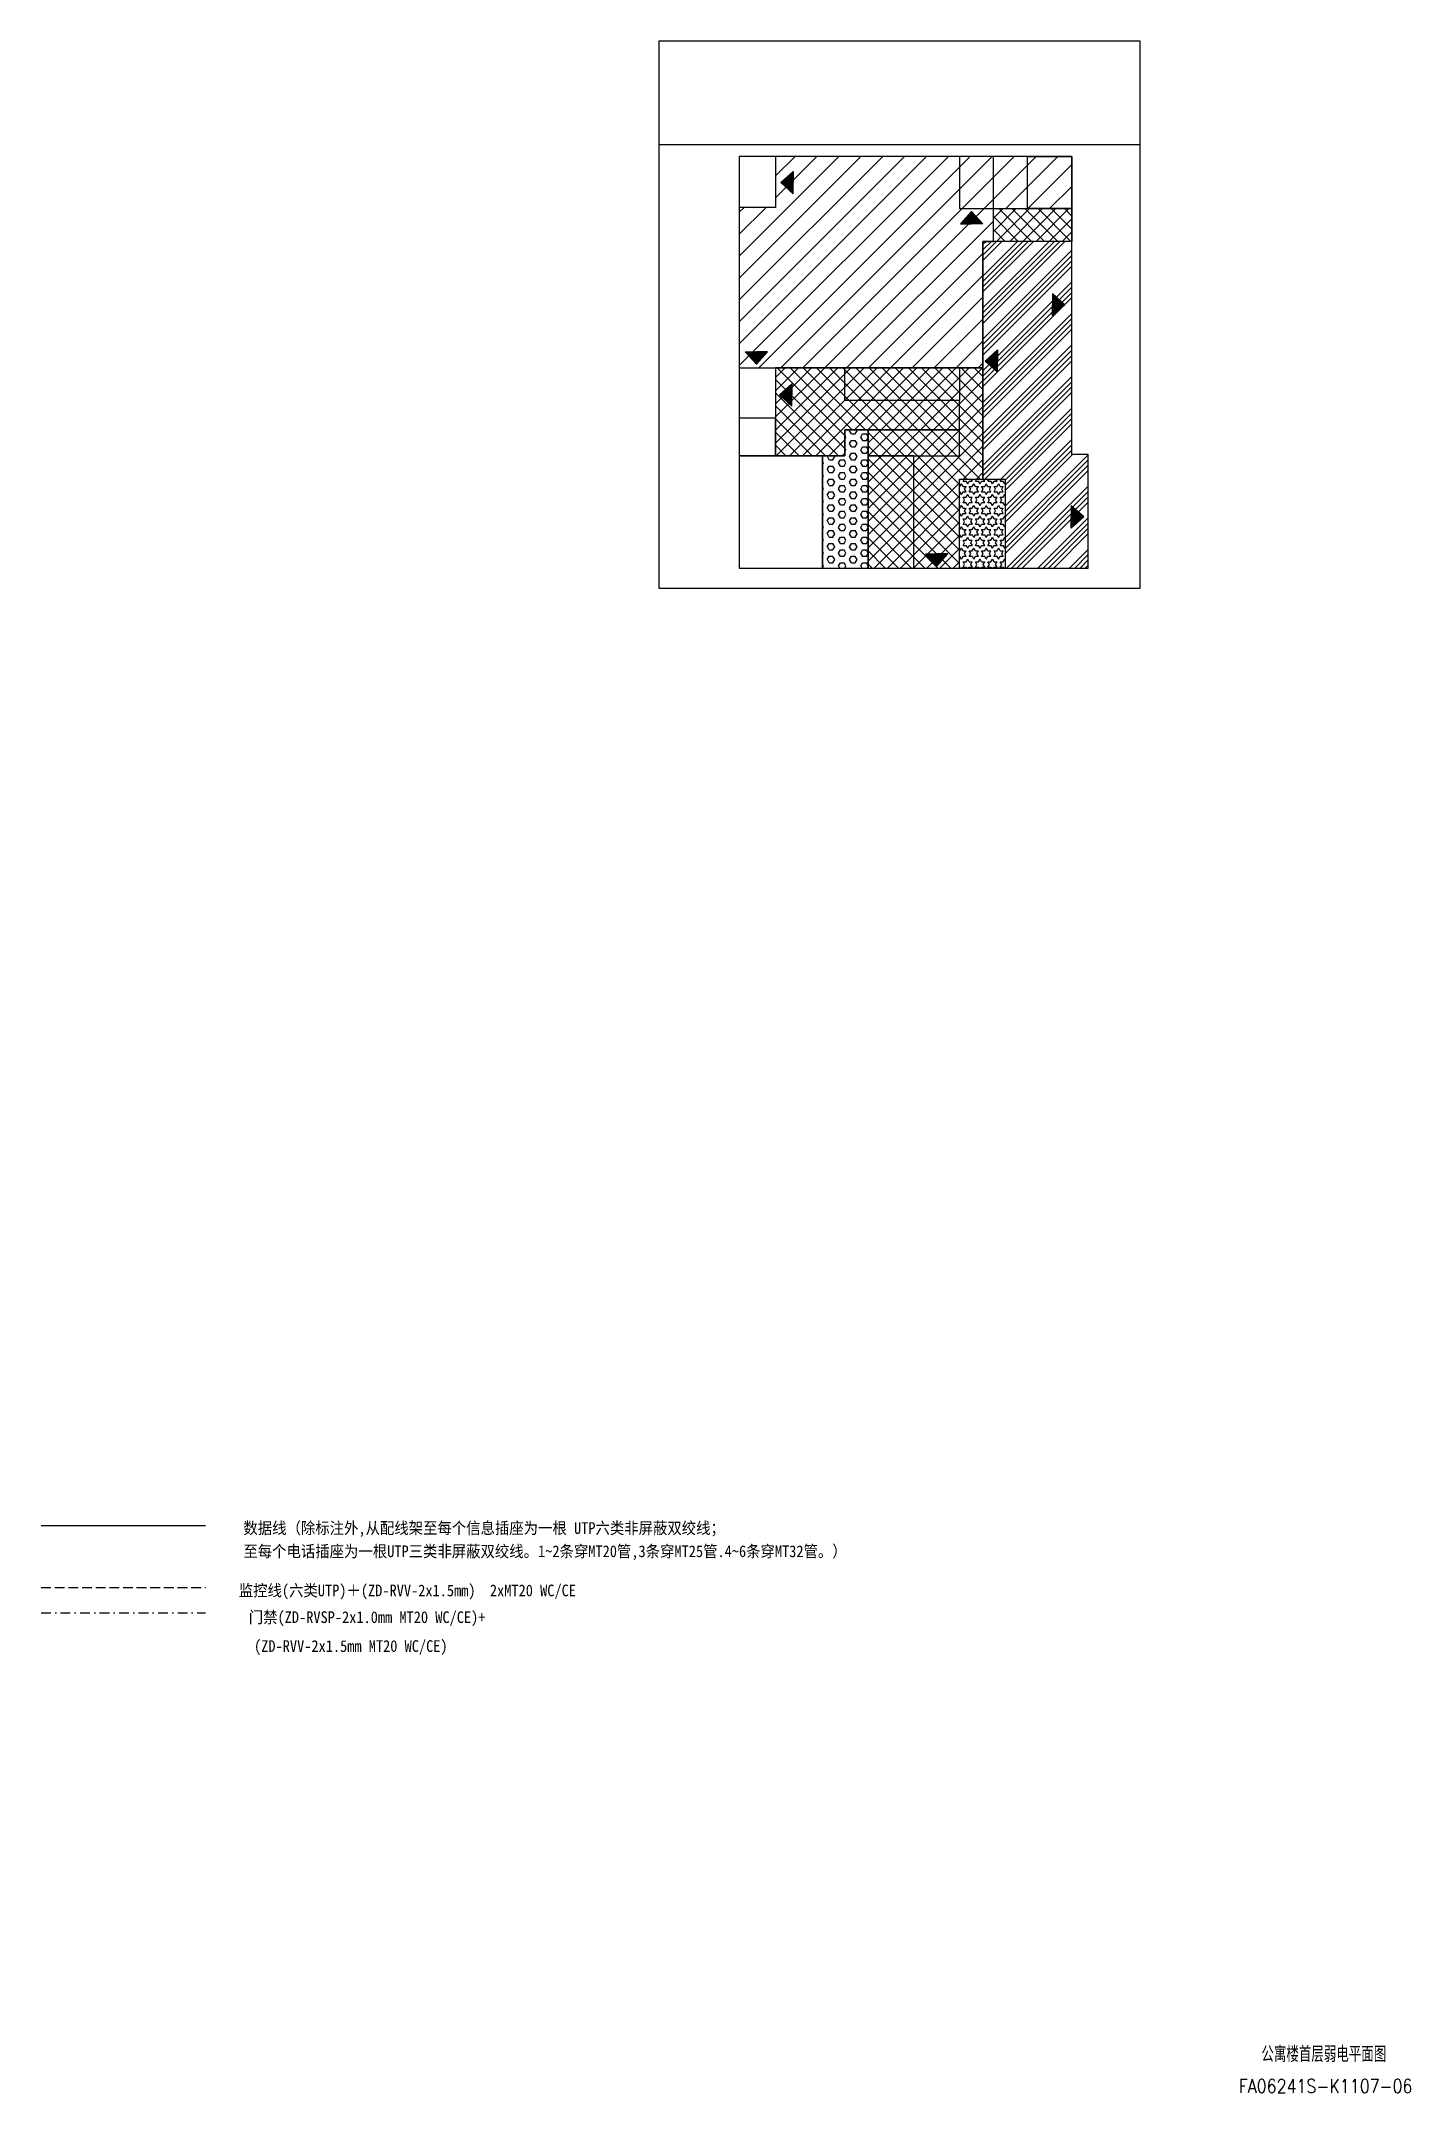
# Model space of a CAD drawing. Extents: x -41969 to 449372, y 65390 to 759577.
# Drawn here: x 102856 to 137955, y 692528 to 745101 of the extents above; entities that cross this region are included whole.
import ezdxf

# ---------------------------------------------------------------- set-up
doc = ezdxf.new("R2010")
doc.units = 0
doc.header["$LTSCALE"] = 1000
doc.header["$MEASUREMENT"] = 0
doc.linetypes.add('DASH', pattern=[0.35, 0.25, -0.1])
doc.linetypes.add('DASHDOT', pattern=[1, 0.5, -0.25, 0, -0.25])
for name, color, linetype in [('0-电气文字', 6, 'Continuous'), ('PUB_TEXT', 7, 'Continuous'), ('TC填充', 8, 'Continuous'), ('WALL', 7, 'Continuous'), ('WIRE-照明', 120, 'Continuous')]:
    doc.layers.add(name, color=color, linetype=linetype)
doc.styles.add('-宋体', font='', dxfattribs={"width": 1.3})
doc.styles.add('_HZTXT', font='txt.shx', dxfattribs={"width": 0.8, "bigfont": 'HZTXT.shx'})
doc.styles.add('TK', font='GEDITXT.SHX', dxfattribs={"width": 0.85, "height": 3.5, "bigfont": 'DXT.SHX'})
doc.styles.get('-宋体').set_extended_font_data('NSimSun')

msp = doc.modelspace()

# ---------------------------------------------------------------- texts
at = {"style": 'TK', "width": 0.85}
msp.add_text('FA06241S-K1107-06', height=350, dxfattribs=at).set_placement((133543.2, 692527.7))
at = {"layer": '0-电气文字', "color": 6, "linetype": 'Continuous', "style": '-宋体', "width": 0.9}
for s, p in [('数据线（除标注外,从配线架至每个信息插座为一根 UTP六类非屏蔽双绞线；', (108041.2, 706852)), ('至每个电话插座为一根UTP三类非屏蔽双绞线。1~2条穿MT20管,3条穿MT25管.4~6条穿MT32管。）', (108041.2, 706257.3)), ('监控线(六类UTP)＋(ZD-RVV-2x1.5mm)  2xMT20 WC/CE', (107922.2, 705253.2)), ('门禁(ZD-RVSP-2x1.0mm MT20 WC/CE)+', (108178.5, 704568.3)), ('(ZD-RVV-2x1.5mm MT20 WC/CE)', (108313.4, 703828.6))]:
    msp.add_text(s, height=300, dxfattribs=at).set_placement(p)
at = {"layer": 'PUB_TEXT', "linetype": 'Continuous', "style": '_HZTXT', "width": 0.8}
msp.add_text('公寓楼首层弱电平面图', height=400, dxfattribs=at).set_placement((134122.2, 693320.2))

# ---------------------------------------------------------------- hatches: boundary and pattern name
at = {"layer": 'TC填充'}
h = msp.add_hatch(dxfattribs=at)
h.set_pattern_fill('ANSI31', color=256, scale=250, style=0)
h.set_pattern_definition([(45, (95045.8, 2870836.15), (-280.633004, 280.633004), [])])
h.paths.add_polyline_path([(127256.1, 740807.8), (129266.1, 740807.8), (129266.1, 742142.8), (121676.1, 742142.8), (121676.1, 740837.8), (120746.1, 740837.8), (120746.1, 736727.8), (126986.1, 736727.8), (126986.1, 739967.8), (127256.1, 739967.8)])
h = msp.add_hatch(dxfattribs=at)
h.set_pattern_fill('ANSI37', color=256, scale=150, style=0)
h.set_pattern_definition([(45, (126269.4, 1367965.7), (-168.3798, 168.3798), []), (135, (126269.4, 1367965.7), (-168.3798, -168.3798), [])])
h.paths.add_polyline_path([(127256.1, 740807.8), (129266.1, 740807.8), (129266.1, 739967.8), (127256.1, 739967.8)])
h = msp.add_hatch(dxfattribs=at)
h.set_pattern_fill('ANSI34', color=256, scale=60, style=0)
h.set_pattern_definition([(45, (126269.4, 1367965.7), (-404.1115, 404.1115), []), (45, (126404.1, 1367965.7), (-404.1115, 404.1115), []), (45, (126538.8, 1367965.7), (-404.1115, 404.1115), []), (45, (126673.5, 1367965.7), (-404.1115, 404.1115), [])])
h.paths.add_polyline_path([(129266.1, 739967.8), (126986.1, 739967.8), (126986.1, 733877.8), (127556.1, 733877.8), (127556.1, 731597.8), (129686.1, 731597.8), (129686.1, 734507.8), (129266.1, 734507.8)])
h = msp.add_hatch(dxfattribs=at)
h.set_pattern_fill('ANSI37', color=256, scale=150, style=0)
h.set_pattern_definition([(45, (95045.82, 2870836.15), (-168.379802, 168.379802), []), (135, (95045.82, 2870836.15), (-168.379802, -168.379802), [])])
h.paths.add_polyline_path([(121676.1, 736727.8), (121676.1, 734477.8), (123446.1, 734477.8), (123446.1, 735137.8), (124046.1, 735137.8), (124046.1, 731597.8), (126386.1, 731597.8), (126386.1, 733877.8), (126986.1, 733877.8), (126986.1, 736727.8)])
h = msp.add_hatch(dxfattribs=at)
h.set_pattern_fill('HEX', color=256, scale=100, style=0)
h.set_pattern_definition([(0, (95045.82, 2870836.15), (0, 164.9778), [95.25, -190.5]), (120, (95045.82, 2870836.15), (-142.874966, -82.4889), [95.25, -190.5]), (60, (95141.07, 2870836.15), (-142.874966, 82.4889), [95.25, -190.5])])
h.paths.add_polyline_path([(124046.1, 735137.8), (123446.1, 735137.8), (123446.1, 734477.8), (122876.1, 734477.8), (122876.1, 731597.8), (124046.1, 731597.8)])
h = msp.add_hatch(dxfattribs=at)
h.set_pattern_fill('STARS', color=256, scale=100, style=0)
h.set_pattern_definition([(0, (95045.82, 2870836.15), (0, 137.4815), [79.375, -79.375]), (60, (95045.82, 2870836.15), (-119.0624716, 68.74075), [79.375, -79.375]), (120, (95085.5, 2870904.89), (-119.0624716, -68.74075), [79.375, -79.375])])
h.paths.add_polyline_path([(126386.1, 733877.8), (127556.1, 733877.8), (127556.1, 731597.8), (126386.1, 731597.8)])
at = {"layer": 'WALL'}
for points in [[(121807.2, 741473.3), (122126.8, 741187.1), (122126.8, 741473.3), (122126.8, 741759.5)], [(126697.5, 740737.6), (126983.7, 740418), (126697.5, 740418), (126411.3, 740418)], [(129090.3, 738346.7), (128770.7, 738632.9), (128770.7, 738346.7), (128770.7, 738060.5)], [(121185, 736821.6), (121471.2, 737141.2), (121185, 737141.2), (120898.8, 737141.2)], [(127044.3, 736903.4), (127363.8, 736617.2), (127363.8, 736903.4), (127363.8, 737189.6)], [(121773.4, 736034.2), (122093, 735748), (122093, 736034.2), (122093, 736320.4)], [(129571.5, 732910.5), (129251.9, 733196.7), (129251.9, 732910.5), (129251.9, 732624.4)], [(125803.8, 731646.6), (126089.9, 731966.2), (125803.8, 731966.2), (125517.6, 731966.2)]]:
    msp.add_hatch(color=256, dxfattribs=at).paths.add_polyline_path(points)

# ---------------------------------------------------------------- linework, layer by layer
for points in [[(127256.1, 740807.8), (129266.1, 740807.8), (129266.1, 742142.8), (121676.1, 742142.8), (121676.1, 740837.8), (120746.1, 740837.8), (120746.1, 736727.8), (126986.1, 736727.8), (126986.1, 739967.8), (127256.1, 739967.8)], [(127256.1, 742142.8), (126386.1, 742142.8), (126386.1, 740807.8), (127256.1, 740807.8)], [(121676.1, 736727.8), (121676.1, 734477.8), (123446.1, 734477.8), (123446.1, 735137.8), (124046.1, 735137.8), (124046.1, 731597.8), (126386.1, 731597.8), (126386.1, 733877.8), (126986.1, 733877.8), (126986.1, 736727.8)], [(121676, 735437.8), (120746.1, 735437.8), (120746.1, 734477.8), (121676, 734477.8)], [(124046.1, 734477.8), (124046.1, 735137.8), (123446.1, 735137.8), (123446.1, 734477.8), (120746.1, 734477.8), (120746.1, 731597.8), (124046.1, 731597.8)], [(124046.1, 735137.8), (123446.1, 735137.8), (123446.1, 734477.8), (122876.1, 734477.8), (122876.1, 731597.8), (124046.1, 731597.8)], [(120746.1, 731597.8), (122876.1, 731597.8), (122876.1, 734477.8), (120746.1, 734477.8)], [(126386.1, 733877.8), (127556.1, 733877.8), (127556.1, 731597.8), (126386.1, 731597.8)]]:
    msp.add_lwpolyline(points, close=True)
msp.add_line((118686.6, 742450.4), (131016.6, 742450.4), dxfattribs=at)
for points in [[(131016.6, 745101.4), (118686.6, 745101.4), (118686.6, 731085.5), (131016.6, 731085.5)], [(120746.1, 742142.8), (120746.1, 731597.8), (129686.1, 731597.8), (129686.1, 734507.7), (129266.1, 734507.7), (129266.1, 742142.8)], [(121676.1, 742142.8), (121676.1, 740837.8), (120746.1, 740837.8), (120746.1, 736727.8), (126986.1, 736727.8), (126986.1, 739967.8), (127256.1, 739967.8), (127256.1, 740807.8), (127256.1, 742142.8)], [(128126.1, 742142.8), (129266.1, 742142.8), (129266.1, 740807.8), (128126.1, 740807.8)], [(127256.1, 740807.8), (129266.1, 740807.8), (129266.1, 739967.8), (127256.1, 739967.8)], [(129266.1, 739967.8), (126986.1, 739967.8), (126986.1, 733877.8), (127556.1, 733877.8), (127556.1, 731597.8), (129686.1, 731597.8), (129686.1, 734507.8), (129266.1, 734507.8), (129266.1, 739967.8)], [(121676, 734477.8), (123446.1, 734477.8), (123446.1, 735137.8), (126386.1, 735137.8), (126386.1, 735887.8), (123446.1, 735887.8), (123446.1, 736727.8), (121676.1, 736727.8), (121676.1, 736697.8), (121676, 735437.8), (121676, 735437.8)], [(123446.1, 736727.8), (126386.1, 736727.8), (126386.1, 735887.8), (123446.1, 735887.8)], [(124046.1, 734477.8), (126386.1, 734477.8), (126386.1, 735137.8), (124046.1, 735137.8)], [(125216.1, 734477.8), (124046.1, 734477.8), (124046.1, 731597.8), (125216.1, 731597.8)]]:
    msp.add_lwpolyline(points, close=True, dxfattribs=at)
for points in [[(121807.2, 741473.3), (122126.8, 741759.5), (122126.8, 741473.3)], [(121807.2, 741473.3), (122126.8, 741187.1), (122126.8, 741473.3)], [(126697.5, 740737.6), (126411.3, 740418), (126697.5, 740418)], [(126697.5, 740737.6), (126983.7, 740418), (126697.5, 740418)], [(129090.3, 738346.7), (128770.7, 738632.9), (128770.7, 738346.7)], [(129090.3, 738346.7), (128770.7, 738060.5), (128770.7, 738346.7)], [(121185, 736821.6), (120898.8, 737141.2), (121185, 737141.2)], [(121185, 736821.6), (121471.2, 737141.2), (121185, 737141.2)], [(127044.3, 736903.4), (127363.8, 737189.6), (127363.8, 736903.4)], [(127044.3, 736903.4), (127363.8, 736617.2), (127363.8, 736903.4)], [(121773.4, 736034.2), (122093, 736320.4), (122093, 736034.2)], [(121773.4, 736034.2), (122093, 735748), (122093, 736034.2)], [(129571.5, 732910.5), (129251.9, 733196.7), (129251.9, 732910.5)], [(129571.5, 732910.5), (129251.9, 732624.4), (129251.9, 732910.5)], [(125803.8, 731646.6), (125517.6, 731966.2), (125803.8, 731966.2)], [(125803.8, 731646.6), (126089.9, 731966.2), (125803.8, 731966.2)]]:
    msp.add_lwpolyline(points, dxfattribs=at)
at = {"layer": 'WIRE-照明', "linetype": 'Continuous'}
msp.add_line((102856.1, 707066.5), (107073.7, 707066.5), dxfattribs=at)
at = {"layer": 'WIRE-照明', "linetype": 'DASH'}
msp.add_line((102856.1, 705482.4), (107073.7, 705482.4), dxfattribs=at)
at = {"layer": 'WIRE-照明', "linetype": 'DASHDOT', "ltscale": 0.5}
msp.add_line((102856.1, 704831.9), (107073.7, 704831.9), dxfattribs=at)

msp.set_redraw_order([(e.dxf.handle, doc.entitydb.next_handle()) for e in msp.query("TEXT MTEXT ATTDEF DIMENSION ARC_DIMENSION")])  # texts and dimensions are drawn at this point

doc.saveas('drawing.dxf')
